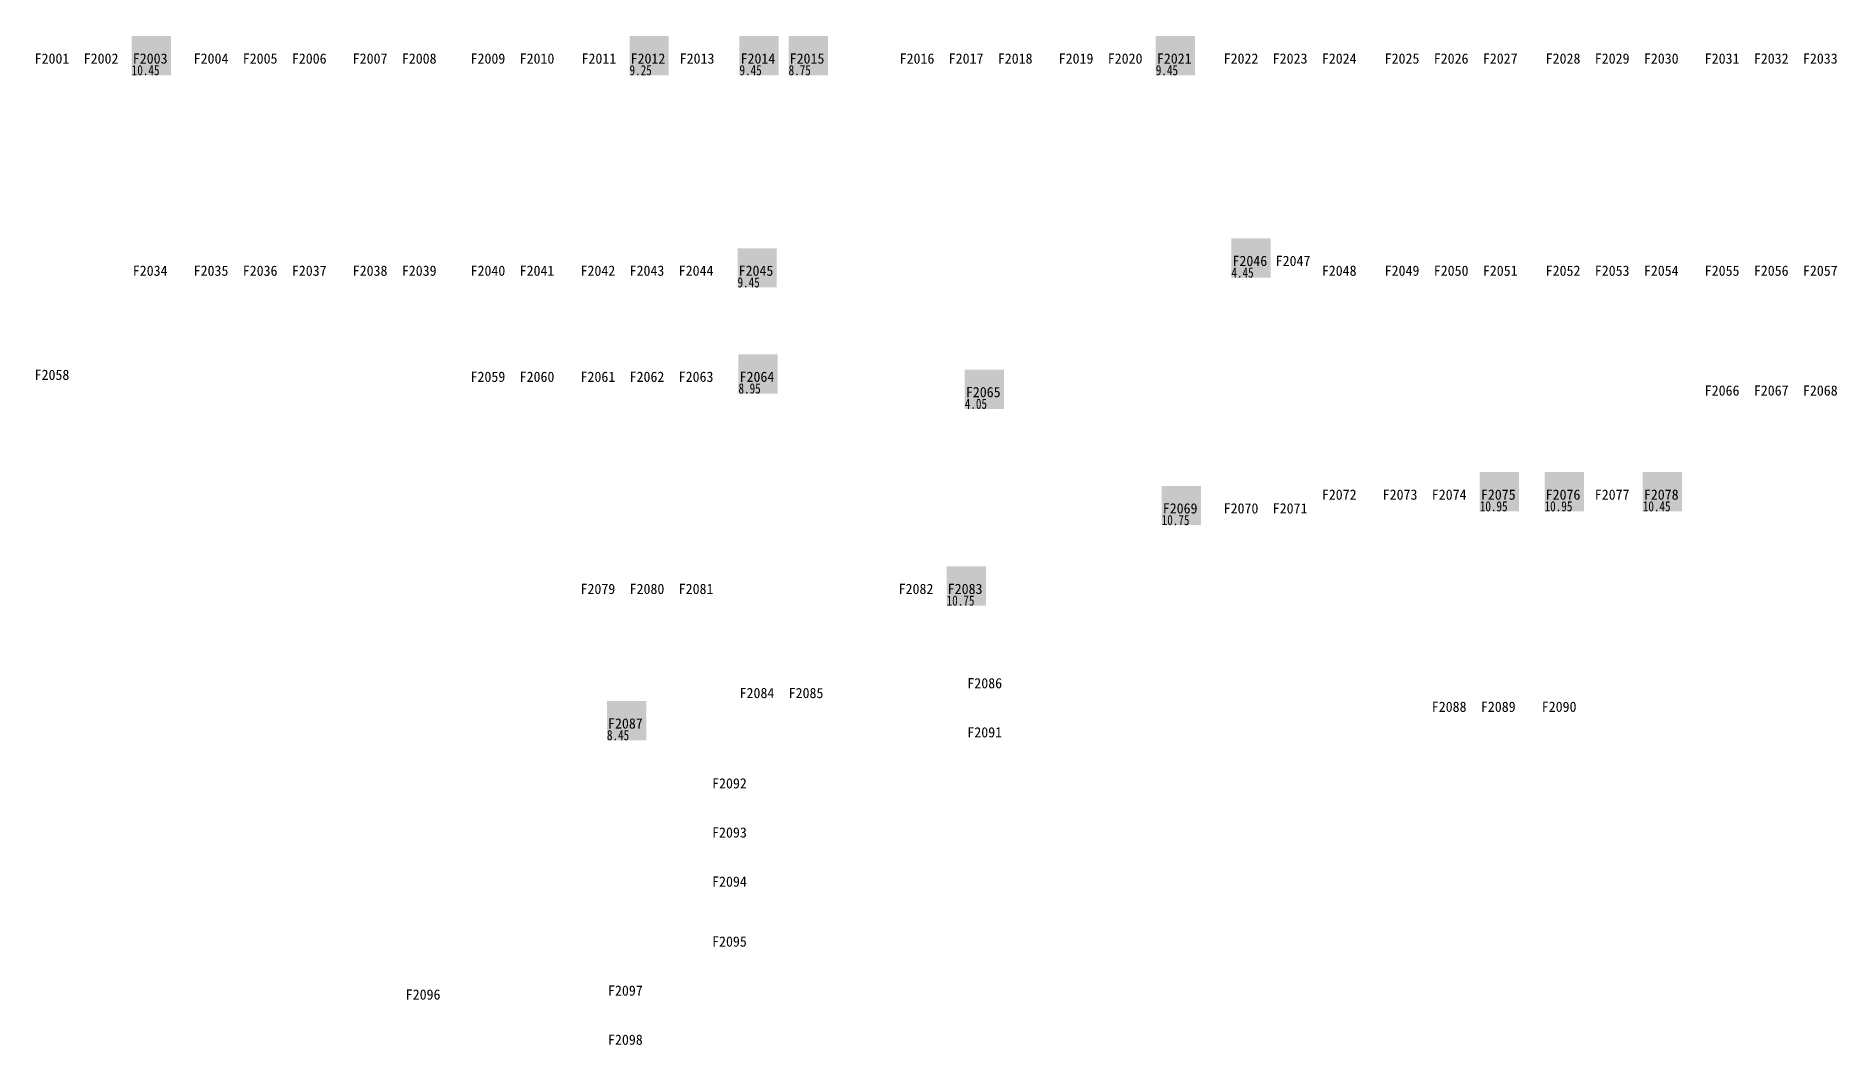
# Model space of a CAD drawing. Header units: millimetres. Extents: x -291287 to 173786, y -607295 to -295550.
# Drawn here: x 34387 to 126099, y -363314 to -311950 of the extents above; entities that cross this region are included whole.
import ezdxf
from ezdxf.enums import TextEntityAlignment as Align

# ---------------------------------------------------------------- set-up
doc = ezdxf.new("R2010")
doc.units = ezdxf.units.MM
doc.header["$LTSCALE"] = 100
for name, color, linetype in [('a_parking_number', 200, 'Continuous'), ('a_parking_price', 221, 'Continuous'), ('a_parking_sales_mark', 180, 'Continuous')]:
    doc.layers.add(name, color=color, linetype=linetype)
doc.styles.add('华文细黑', font='STXIHEI.TTF')
doc.styles.add('黑体', font='simhei.ttf', dxfattribs={"width": 0.8})

msp = doc.modelspace()

# ---------------------------------------------------------------- texts
at = {"layer": 'a_parking_number', "style": '华文细黑'}
for s, p in [('F2001', (35200, -313100, 0)), ('F2002', (37700, -313100, 0)), ('F2003', (40200, -313100, 0)), ('F2004', (43300, -313100, 0)), ('F2005', (45800, -313100, 0)), ('F2006', (48300, -313100, 0)), ('F2007', (51400, -313100, 0)), ('F2008', (53900, -313100, 0)), ('F2009', (57400, -313100, 0)), ('F2010', (59900, -313100, 0)), ('F2011', (63050, -313100, 0)), ('F2012', (65550, -313100, 0)), ('F2013', (68050, -313100, 0)), ('F2014', (71150, -313100, 0)), ('F2015', (73650, -313100, 0)), ('F2016', (79250, -313100, 0)), ('F2017', (81750, -313100, 0)), ('F2018', (84250, -313100, 0)), ('F2019', (87350, -313100, 0)), ('F2020', (89850, -313100, 0)), ('F2021', (92350, -313100, 0)), ('F2022', (95750, -313100, 0)), ('F2023', (98250, -313100, 0)), ('F2024', (100750, -313100, 0)), ('F2025', (103950, -313100, 0)), ('F2026', (106450, -313100, 0)), ('F2027', (108950, -313100, 0)), ('F2028', (112150, -313100, 0)), ('F2029', (114650, -313100, 0)), ('F2030', (117150, -313100, 0)), ('F2031', (120250, -313100, 0)), ('F2032', (122750, -313100, 0)), ('F2033', (125250, -313100, 0)), ('F2034', (40200, -323900, 0)), ('F2035', (43300, -323900, 0)), ('F2036', (45800, -323900, 0)), ('F2037', (48300, -323900, 0)), ('F2038', (51400, -323900, 0)), ('F2039', (53900, -323900, 0)), ('F2040', (57400, -323900, 0)), ('F2041', (59900, -323900, 0)), ('F2042', (63000, -323900, 0)), ('F2043', (65500, -323900, 0)), ('F2044', (68000, -323900, 0)), ('F2045', (71050, -323900, 0)), ('F2046', (96200, -323400, 0)), ('F2047', (98400, -323400, 0)), ('F2048', (100750, -323900, 0)), ('F2049', (103950, -323900, 0)), ('F2050', (106450, -323900, 0)), ('F2051', (108950, -323900, 0)), ('F2052', (112150, -323900, 0)), ('F2053', (114650, -323900, 0)), ('F2054', (117150, -323900, 0)), ('F2055', (120250, -323900, 0)), ('F2056', (122750, -323900, 0)), ('F2057', (125250, -323900, 0)), ('F2058', (35200, -329200, 0)), ('F2059', (57400, -329300, 0)), ('F2060', (59900, -329300, 0)), ('F2061', (63000, -329300, 0)), ('F2062', (65500, -329300, 0)), ('F2063', (68000, -329300, 0)), ('F2064', (71100, -329300, 0)), ('F2065', (82623, -330080, 0)), ('F2066', (120250, -330000, 0)), ('F2067', (122750, -330000, 0)), ('F2068', (125250, -330000, 0)), ('F2072', (100750, -335300, 0)), ('F2073', (103850, -335300, 0)), ('F2074', (106350, -335300, 0)), ('F2075', (108850, -335300, 0)), ('F2076', (112150, -335300, 0)), ('F2077', (114650, -335300, 0)), ('F2078', (117150, -335300, 0)), ('F2069', (92650, -336000, 0)), ('F2070', (95750, -336000, 0)), ('F2071', (98250, -336000, 0)), ('F2079', (63000, -340100, 0)), ('F2080', (65500, -340100, 0)), ('F2081', (68000, -340100, 0)), ('F2082', (79200, -340100, 0)), ('F2083', (81700, -340100, 0)), ('F2086', (82700, -344900, 0)), ('F2084', (71100, -345400, 0)), ('F2085', (73600, -345400, 0)), ('F2088', (106350, -346100, 0)), ('F2089', (108850, -346100, 0)), ('F2090', (111950, -346100, 0)), ('F2087', (64400, -346950, 0)), ('F2091', (82700, -347400, 0)), ('F2092', (69700, -350000, 0)), ('F2093', (69700, -352500, 0)), ('F2094', (69700, -355000, 0)), ('F2095', (69700, -358050, 0)), ('F2097', (64400, -360550, 0)), ('F2096', (54100, -360750, 0)), ('F2098', (64400, -363050, 0))]:
    msp.add_text(s, height=520, dxfattribs=at).set_placement(p, align=Align.MIDDLE)
at = {"layer": 'a_parking_price', "style": '黑体', "width": 0.8}
for s, p in [('10.45', (39260, -313950)), ('9.25', (64610, -313950)), ('9.45', (70210, -313950)), ('8.75', (72710, -313950)), ('9.45', (91410, -313950)), ('9.45', (70110, -324750)), ('4.45', (95260, -324250)), ('8.95', (70160, -330150)), ('4.05', (81683, -330930)), ('10.95', (107910, -336150)), ('10.95', (111210, -336150)), ('10.45', (116210, -336150)), ('10.75', (91710, -336850)), ('10.75', (80760, -340950)), ('8.45', (63460, -347800))]:
    msp.add_text(s, height=520, dxfattribs=at).set_placement(p)

# ---------------------------------------------------------------- linework, layer by layer
at = {"layer": 'a_parking_sales_mark'}
for points in [[(39260, -313950), (41260, -313950), (39260, -311950), (41260, -311950)], [(64610, -313950), (66610, -313950), (64610, -311950), (66610, -311950)], [(70210, -313950), (72210, -313950), (70210, -311950), (72210, -311950)], [(72710, -313950), (74710, -313950), (72710, -311950), (74710, -311950)], [(91410, -313950), (93410, -313950), (91410, -311950), (93410, -311950)], [(70110, -324750), (72110, -324750), (70110, -322750), (72110, -322750)], [(95260, -324250), (97260, -324250), (95260, -322250), (97260, -322250)], [(70160, -330150), (72160, -330150), (70160, -328150), (72160, -328150)], [(81683, -330930), (83683, -330930), (81683, -328930), (83683, -328930)], [(107910, -336150), (109910, -336150), (107910, -334150), (109910, -334150)], [(111210, -336150), (113210, -336150), (111210, -334150), (113210, -334150)], [(116210, -336150), (118210, -336150), (116210, -334150), (118210, -334150)], [(91710, -336850), (93710, -336850), (91710, -334850), (93710, -334850)], [(80760, -340950), (82760, -340950), (80760, -338950), (82760, -338950)], [(63460, -347800), (65460, -347800), (63460, -345800), (65460, -345800)]]:
    msp.add_solid(points, dxfattribs=at)

msp.set_redraw_order([(e.dxf.handle, doc.entitydb.next_handle()) for e in msp.query("TEXT MTEXT ATTDEF DIMENSION ARC_DIMENSION")])  # texts and dimensions are drawn at this point

doc.saveas('drawing.dxf')
